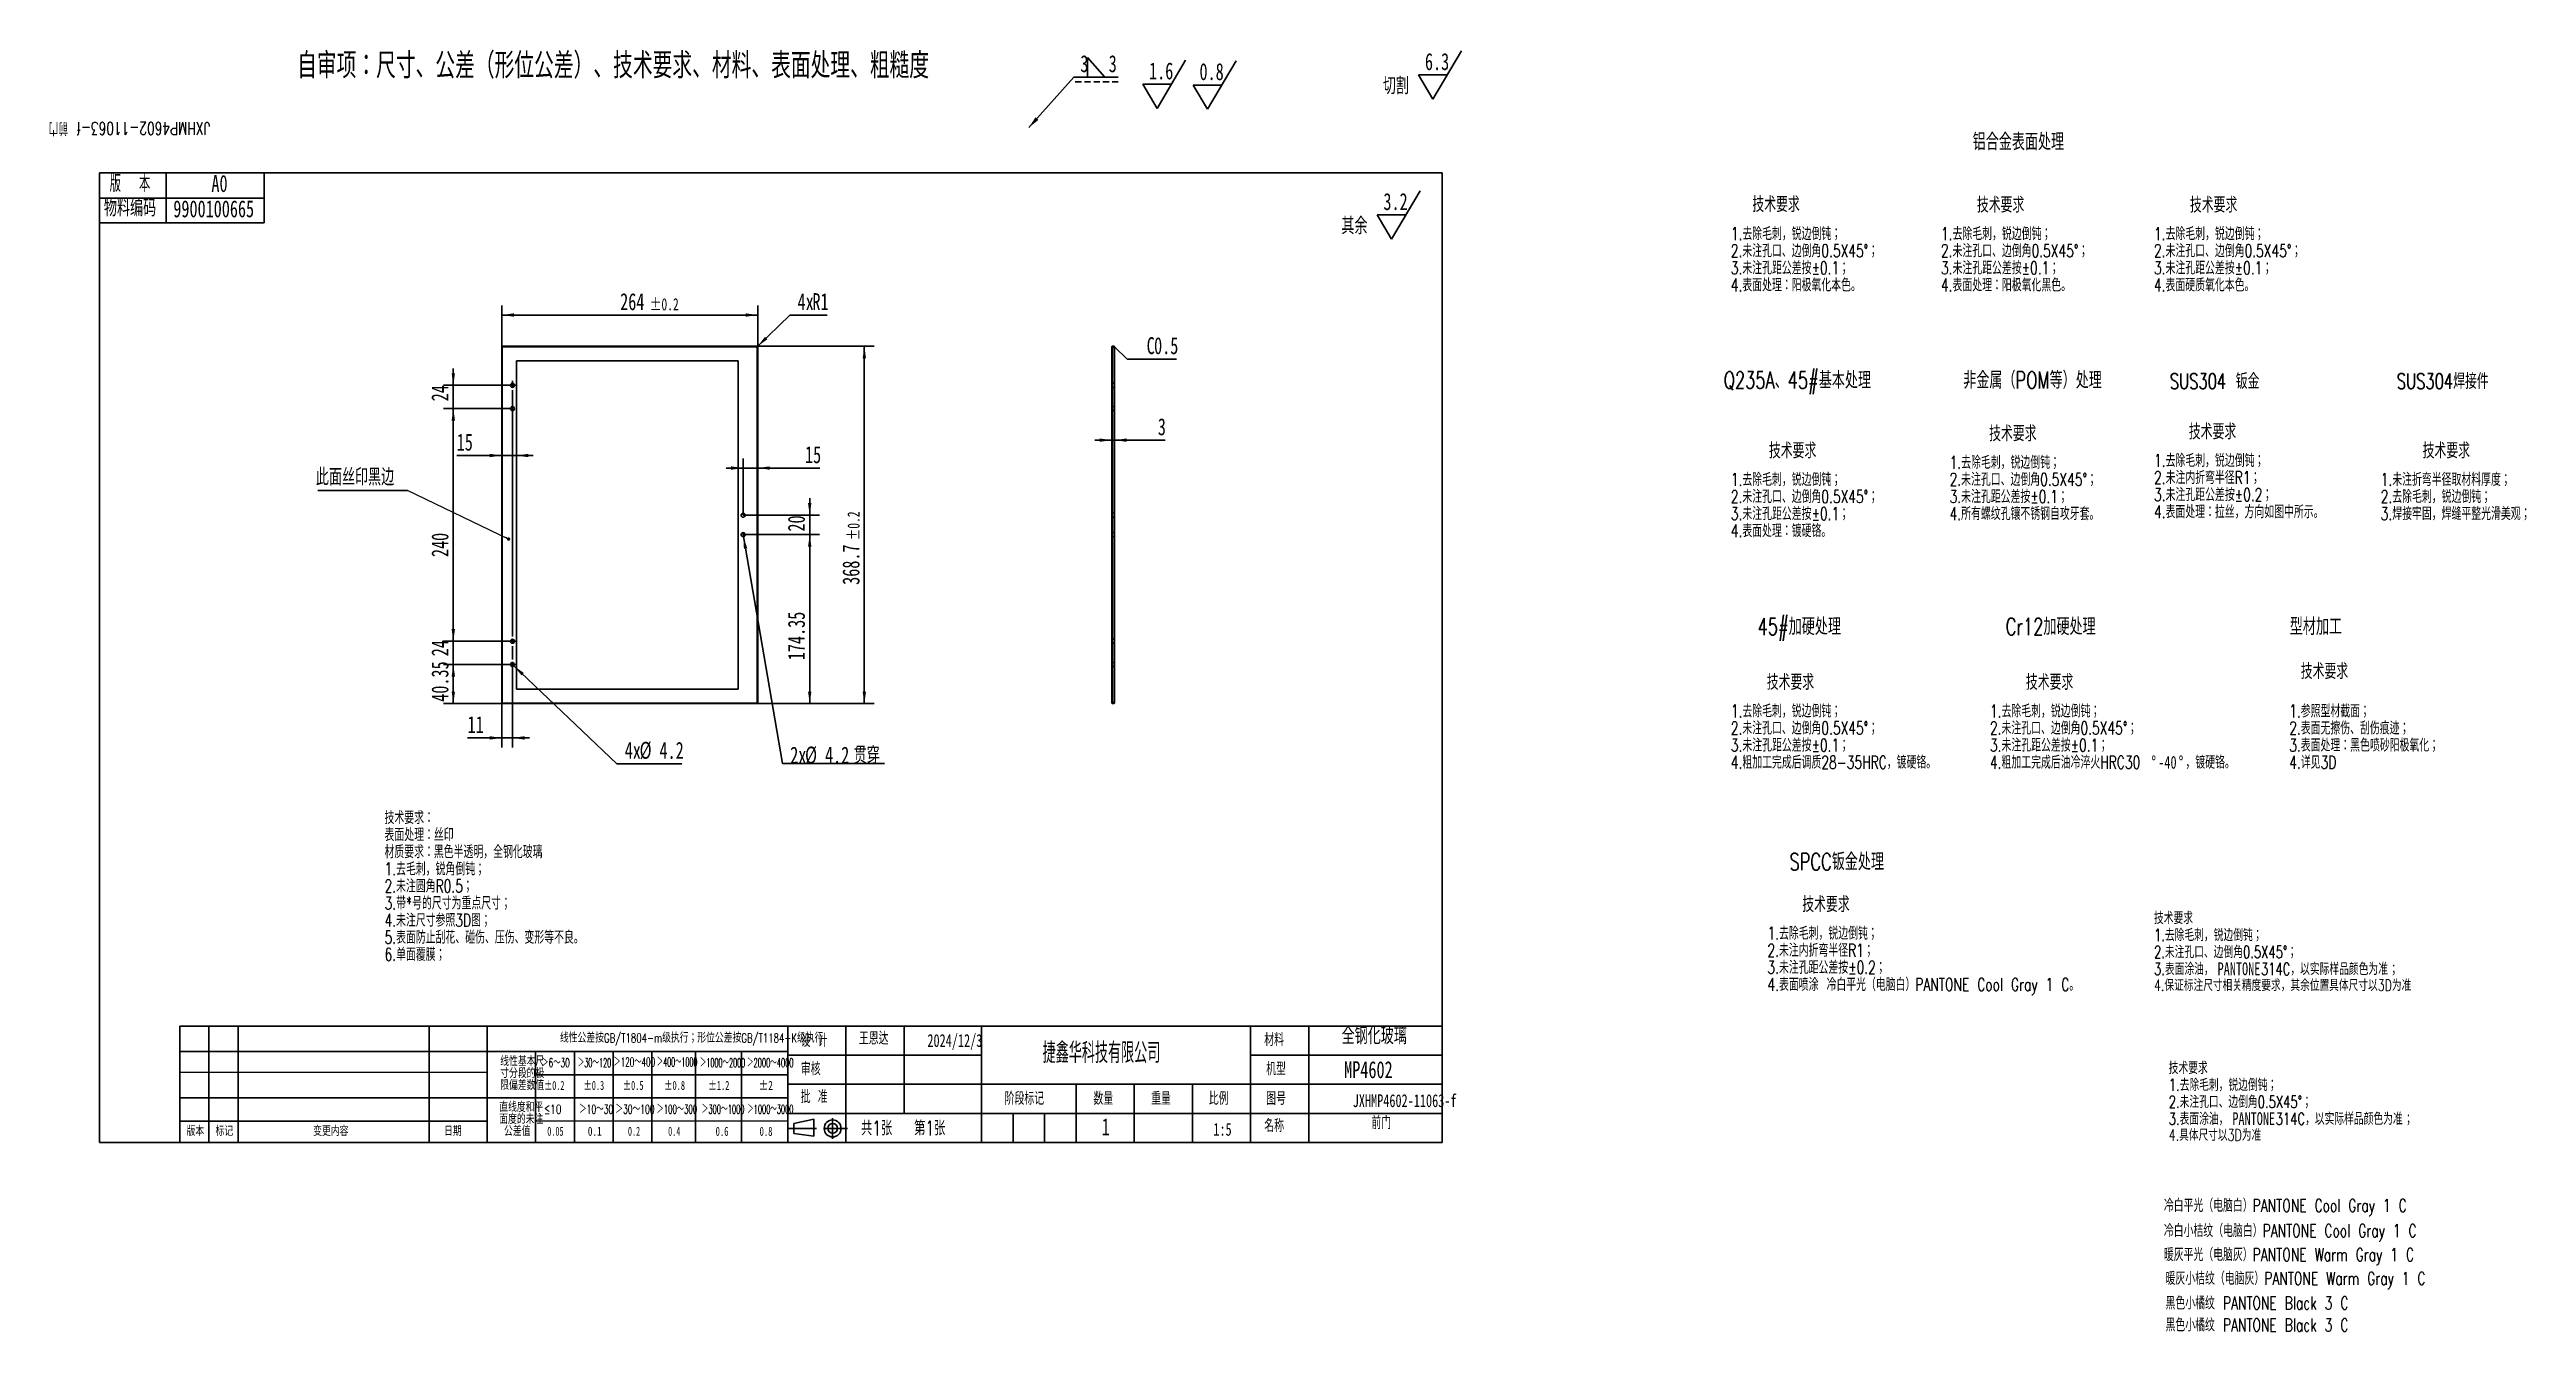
# Model space of a CAD drawing. Header units: millimetres. Extents: x 4 to 515, y -34 to 231.
import ezdxf

# ---------------------------------------------------------------- set-up
doc = ezdxf.new("R2010")
doc.units = ezdxf.units.MM
doc.linetypes.add('HIDDEN', pattern=[1.905, 1.27, -0.635])
doc.layers.add('FORMAT', color=7, linetype='Continuous', lineweight=35)
doc.layers.add('轮廓实线层', color=7, linetype='Continuous', lineweight=35)
doc.styles.add('SLDTEXTSTYLE0', font='TXT', dxfattribs={"width": 0.7, "bigfont": 'bigfont'})
doc.styles.add('SLDTEXTSTYLE1', font='TXT', dxfattribs={"width": 0.7})
doc.styles.add('SLDTEXTSTYLE10', font='TXT', dxfattribs={"width": 0.569954, "bigfont": 'bigfont'})
doc.styles.add('SLDTEXTSTYLE11', font='TXT', dxfattribs={"width": 0.542825, "bigfont": 'bigfont'})
doc.styles.add('SLDTEXTSTYLE12', font='TXT', dxfattribs={"width": 0.607411, "bigfont": 'bigfont'})
doc.styles.add('SLDTEXTSTYLE13', font='TXT', dxfattribs={"width": 0.494457, "bigfont": 'bigfont'})
doc.styles.add('SLDTEXTSTYLE14', font='TXT', dxfattribs={"width": 0.523419, "bigfont": 'bigfont'})
doc.styles.add('SLDTEXTSTYLE15', font='TXT', dxfattribs={"width": 0.677411})
doc.styles.add('SLDTEXTSTYLE16', font='TXT', dxfattribs={"width": 0.616681})
doc.styles.add('SLDTEXTSTYLE17', font='TXT', dxfattribs={"width": 0.592279})
doc.styles.add('SLDTEXTSTYLE18', font='TXT', dxfattribs={"width": 0.633851})
doc.styles.add('SLDTEXTSTYLE19', font='TXT', dxfattribs={"width": 0.751649})
doc.styles.add('SLDTEXTSTYLE2', font='TXT', dxfattribs={"width": 0.579353, "bigfont": 'bigfont'})
doc.styles.add('SLDTEXTSTYLE20', font='TXT', dxfattribs={"width": 0.672854})
doc.styles.add('SLDTEXTSTYLE21', font='TXT', dxfattribs={"width": 0.604873})
doc.styles.add('SLDTEXTSTYLE22', font='TXT', dxfattribs={"width": 0.692137})
doc.styles.add('SLDTEXTSTYLE23', font='TXT', dxfattribs={"width": 0.516181, "bigfont": 'bigfont'})
doc.styles.add('SLDTEXTSTYLE24', font='TXT', dxfattribs={"width": 0.786906})
doc.styles.add('SLDTEXTSTYLE25', font='TXT', dxfattribs={"width": 0.513075, "bigfont": 'bigfont'})
doc.styles.add('SLDTEXTSTYLE26', font='TXT', dxfattribs={"width": 0.6, "bigfont": 'bigfont'})
doc.styles.add('SLDTEXTSTYLE3', font='TXT', dxfattribs={"width": 0.633333, "bigfont": 'bigfont'})
doc.styles.add('SLDTEXTSTYLE4', font='TXT', dxfattribs={"width": 0.589499, "bigfont": 'bigfont'})
doc.styles.add('SLDTEXTSTYLE5', font='TXT', dxfattribs={"width": 0.526455, "bigfont": 'bigfont'})
doc.styles.add('SLDTEXTSTYLE6', font='TXT', dxfattribs={"width": 0.583287, "bigfont": 'bigfont'})
doc.styles.add('SLDTEXTSTYLE7', font='TXT', dxfattribs={"width": 0.632085})
doc.styles.add('SLDTEXTSTYLE8', font='TXT', dxfattribs={"width": 0.735068, "bigfont": 'bigfont'})
doc.styles.add('SLDTEXTSTYLE9', font='TXT', dxfattribs={"width": 0.615255, "bigfont": 'bigfont'})
doc.dimstyles.new('SLDDIMSTYLE0', dxfattribs={"dimtxt": 0.18, "dimasz": 2.5, "dimexe": 0, "dimexo": 0.0625, "dimgap": 0, "dimtad": 0, "dimtih": 1, "dimtoh": 1, "dimdec": 0, "dimrnd": 1e-09, "dimzin": 0, "dimdsep": 46, "dimtxsty": 'Standard', "dimsah": 1, "dimcen": 0.09, "dimadec": 0, "dimazin": 0, "dimtfac": 2.5, "dimtdec": 0, "dimtofl": 0, "dimtmove": 0, "dimatfit": 3, "dimfxl": 0, "dimfrac": 2, "dimtolj": 1, "dimtzin": 0, "dimarcsym": 0})
doc.dimstyles.new('SLDDIMSTYLE1', dxfattribs={"dimtxt": 3.5, "dimasz": 2.5, "dimexe": 0, "dimexo": 0.0625, "dimgap": 0.875, "dimtad": 2, "dimlfac": 5, "dimrnd": 1e-09, "dimzin": 12, "dimdsep": 46, "dimtxsty": 'SLDTEXTSTYLE1', "dimsah": 1, "dimcen": 0.09, "dimadec": 0, "dimazin": 3, "dimtfac": 1, "dimtmove": 0, "dimatfit": 0, "dimfxl": 0, "dimfrac": 2, "dimtolj": 1, "dimtzin": 12, "dimarcsym": 0})
doc.dimstyles.new('SLDDIMSTYLE2', dxfattribs={"dimtxt": 3.5, "dimasz": 2.5, "dimexe": 0, "dimexo": 0.0625, "dimgap": 0.875, "dimtad": 2, "dimlfac": 5, "dimrnd": 1e-09, "dimzin": 12, "dimdsep": 46, "dimtxsty": 'SLDTEXTSTYLE1', "dimsah": 1, "dimcen": 0.09, "dimadec": 0, "dimazin": 3, "dimtfac": 1, "dimtofl": 0, "dimtmove": 0, "dimatfit": 3, "dimfxl": 0, "dimfrac": 2, "dimtolj": 1, "dimtzin": 12, "dimarcsym": 0})
doc.dimstyles.new('SLDDIMSTYLE3', dxfattribs={"dimtxt": 3.5, "dimasz": 2.5, "dimexe": 0, "dimexo": 0.0625, "dimgap": 0.875, "dimtad": 2, "dimlfac": 5, "dimrnd": 1e-09, "dimzin": 12, "dimdsep": 46, "dimtxsty": 'SLDTEXTSTYLE1', "dimsah": 1, "dimcen": 0.09, "dimadec": 0, "dimazin": 3, "dimtol": 1, "dimtp": 0.2, "dimtm": 0.2, "dimtfac": 1, "dimtdec": 1, "dimtofl": 0, "dimtmove": 0, "dimatfit": 3, "dimfxl": 0, "dimfrac": 2, "dimtolj": 1, "dimarcsym": 0})
doc.dimstyles.new('SLDDIMSTYLE4', dxfattribs={"dimtxt": 3.5, "dimasz": 2.5, "dimexe": 0, "dimexo": 0.0625, "dimgap": 0.875, "dimtad": 0, "dimtih": 1, "dimtoh": 1, "dimlfac": 5, "dimrnd": 1e-09, "dimzin": 12, "dimdsep": 46, "dimtxsty": 'SLDTEXTSTYLE1', "dimsah": 1, "dimcen": 0, "dimadec": 0, "dimazin": 3, "dimtfac": 1, "dimtofl": 0, "dimtmove": 0, "dimatfit": 3, "dimfxl": 0, "dimfrac": 2, "dimtolj": 1, "dimtzin": 12, "dimarcsym": 0})
doc.dimstyles.new('SLDDIMSTYLE5', dxfattribs={"dimtxt": 3.5, "dimasz": 2.5, "dimexe": 0, "dimexo": 0.0625, "dimgap": 0.875, "dimtad": 0, "dimtih": 1, "dimtoh": 1, "dimlfac": 5, "dimrnd": 1e-09, "dimzin": 12, "dimdsep": 46, "dimtxsty": 'SLDTEXTSTYLE1', "dimblk1": 'NONE', "dimsah": 1, "dimcen": 0, "dimadec": 0, "dimazin": 3, "dimtfac": 1, "dimtmove": 0, "dimatfit": 3, "dimldrblk": 'NONE', "dimfxl": 0, "dimfrac": 2, "dimtolj": 1, "dimtzin": 12, "dimarcsym": 0})
doc.dimstyles.new('SLDDIMSTYLE6', dxfattribs={"dimtxt": 3.5, "dimasz": 2.5, "dimexe": 0, "dimexo": 0.0625, "dimgap": 0.875, "dimtad": 0, "dimtih": 1, "dimtoh": 1, "dimlfac": 5, "dimrnd": 1e-09, "dimzin": 12, "dimdsep": 46, "dimtxsty": 'SLDTEXTSTYLE1', "dimblk1": 'NONE', "dimsah": 1, "dimcen": 0, "dimadec": 0, "dimazin": 3, "dimtfac": 1, "dimtmove": 0, "dimatfit": 3, "dimldrblk": 'NONE', "dimfxl": 0, "dimfrac": 2, "dimtolj": 1, "dimtzin": 12, "dimarcsym": 0})
doc.dimstyles.new('SLDDIMSTYLE7', dxfattribs={"dimtxt": 0.18, "dimasz": 0.7, "dimexe": 0, "dimexo": 0.0625, "dimgap": 0, "dimtad": 0, "dimtih": 1, "dimtoh": 1, "dimdec": 0, "dimrnd": 1e-09, "dimzin": 0, "dimdsep": 46, "dimtxsty": 'Standard', "dimblk1": 'DOT', "dimblk2": 'DOT', "dimsah": 1, "dimcen": 0.09, "dimadec": 0, "dimazin": 0, "dimtfac": 0.7, "dimtdec": 0, "dimtofl": 0, "dimtmove": 0, "dimatfit": 3, "dimldrblk": 'DOT', "dimfxl": 0, "dimfrac": 2, "dimtolj": 1, "dimtzin": 0, "dimarcsym": 0})
doc.dimstyles.new('SLDDIMSTYLE8', dxfattribs={"dimtxt": 3.5, "dimasz": 2.5, "dimexe": 0, "dimexo": 0.0625, "dimgap": 0.875, "dimtad": 2, "dimdec": 0, "dimlfac": 5, "dimrnd": 1e-09, "dimzin": 12, "dimdsep": 46, "dimtxsty": 'SLDTEXTSTYLE1', "dimsah": 1, "dimcen": 0.09, "dimadec": 0, "dimazin": 3, "dimtfac": 1, "dimtmove": 0, "dimatfit": 0, "dimfxl": 0, "dimfrac": 2, "dimtolj": 1, "dimtzin": 12, "dimarcsym": 0})

msp = doc.modelspace()

# ---------------------------------------------------------------- texts
at = {"layer": 'FORMAT'}
for s, insert, char_height, attachment_point, style in [('自审项：尺寸、公差（形位公差）、技术要求、材料、表面处理、粗糙度', (120.1701, 230.2565), 5.291667, 2, 'SLDTEXTSTYLE0'), ('铝合金表面处理', (400.6715, 213.6273), 3.5, 1, 'SLDTEXTSTYLE0'), ('版  本', (16.3148, 205.0299), 3.5, 1, 'SLDTEXTSTYLE26'), ('A0', (38.96, 205.0299), 3.5, 2, 'SLDTEXTSTYLE1'), ('物料编码', (15.1178, 199.9773), 3.5, 1, 'SLDTEXTSTYLE0'), ('9900100665', (29.4342, 199.8031), 3.5, 1, 'SLDTEXTSTYLE1'), ('Q235A、45#基本处理', (349.3172, 164.4569), 3.5, 1, 'SLDTEXTSTYLE0'), ('非金属（POM等）处理', (398.7222, 164.4569), 3.5, 1, 'SLDTEXTSTYLE0'), ('SUS304 钣金', (441.341, 164.0645), 3.175, 1, 'SLDTEXTSTYLE0'), ('SUS304焊接件', (488.1716, 164.0645), 3.175, 1, 'SLDTEXTSTYLE0'), ('45#加硬处理', (356.3086, 113.6222), 3.5, 1, 'SLDTEXTSTYLE0'), ('Cr12加硬处理', (407.4827, 113.6222), 3.5, 1, 'SLDTEXTSTYLE0'), ('型材加工', (466.0943, 113.6222), 3.5, 1, 'SLDTEXTSTYLE0'), ('SPCC钣金处理', (362.8855, 65.1155), 3.5, 1, 'SLDTEXTSTYLE0'), ('线性公差按GB/T1804-m级执行；形位公差按GB/T1184-K级执行', (136.3831, 27.9234), 1.852083, 2, 'SLDTEXTSTYLE0'), ('设 计', (158.893, 27.7982), 2.64583, 1, 'SLDTEXTSTYLE3'), ('王恩达', (170.8748, 28.2611), 2.64583, 1, 'SLDTEXTSTYLE0'), ('2024/12/3', (190.6794, 27.7982), 2.64583, 2, 'SLDTEXTSTYLE1'), ('捷鑫华科技有限公司', (208.7875, 26.0649), 4.23333, 1, 'SLDTEXTSTYLE2'), ('材料', (254.5004, 27.981), 2.64583, 1, 'SLDTEXTSTYLE0'), ('全钢化玻璃', (270.4634, 29.1975), 3.5, 1, 'SLDTEXTSTYLE0'), ('＞6～30', (105.3457, 22.8184), 1.85208, 1, 'SLDTEXTSTYLE4'), ('＞30～120', (112.8687, 22.8184), 1.85208, 1, 'SLDTEXTSTYLE5'), ('＞120～400', (120.2405, 22.979), 1.85208, 1, 'SLDTEXTSTYLE6'), ('＞400～1000', (129.208, 22.979), 1.85208, 1, 'SLDTEXTSTYLE13'), ('＞1000～2000', (138.0609, 22.8184), 1.85208, 1, 'SLDTEXTSTYLE14'), ('＞2000～4000', (147.8019, 22.8184), 1.85208, 1, 'SLDTEXTSTYLE23'), ('审核', (158.8955, 21.9571), 2.64583, 1, 'SLDTEXTSTYLE0'), ('机型', (254.9054, 21.9571), 2.64583, 1, 'SLDTEXTSTYLE0'), ('MP4602', (271.0002, 22.2128), 3.5, 1, 'SLDTEXTSTYLE1'), ('±0.2', (105.9442, 18.1427), 1.85208, 1, 'SLDTEXTSTYLE7'), ('±0.3', (114.0606, 18.1427), 1.85208, 1, 'SLDTEXTSTYLE15'), ('±0.5', (122.1662, 18.1427), 1.85208, 1, 'SLDTEXTSTYLE16'), ('±0.8', (130.7171, 18.1427), 1.85208, 1, 'SLDTEXTSTYLE17'), ('±1.2', (139.7998, 18.1427), 1.85208, 1, 'SLDTEXTSTYLE22'), ('±2', (150.1754, 18.1427), 1.85208, 1, 'SLDTEXTSTYLE24'), ('批 准', (158.8955, 16.2214), 2.64583, 1, 'SLDTEXTSTYLE3'), ('阶段标记', (200.9404, 15.8516), 2.64583, 1, 'SLDTEXTSTYLE0'), ('数量', (219.2615, 15.8516), 2.64583, 1, 'SLDTEXTSTYLE0'), ('重量', (231.1732, 15.8516), 2.64583, 1, 'SLDTEXTSTYLE0'), ('比例', (243.0584, 15.8516), 2.64583, 1, 'SLDTEXTSTYLE0'), ('图号', (254.9054, 15.8516), 2.64583, 1, 'SLDTEXTSTYLE0'), ('≤10', (105.8994, 13.2336), 1.85208, 1, 'SLDTEXTSTYLE8'), ('＞10～30', (113.1568, 13.2336), 1.85208, 1, 'SLDTEXTSTYLE12'), ('＞30～100', (120.6328, 13.2336), 1.85208, 1, 'SLDTEXTSTYLE9'), ('＞100～300', (129.1344, 13.2336), 1.85208, 1, 'SLDTEXTSTYLE10'), ('＞300～1000', (138.4253, 13.2336), 1.85208, 1, 'SLDTEXTSTYLE11'), ('＞1000～3000', (147.8431, 13.2336), 1.85208, 1, 'SLDTEXTSTYLE25'), ('第1张', (182.2886, 9.8974), 3, 1, 'SLDTEXTSTYLE0'), ('1', (220.958, 10.4198), 3.5, 1, 'SLDTEXTSTYLE1'), ('名称', (254.5224, 10.2316), 2.64583, 1, 'SLDTEXTSTYLE0'), ('版本', (32.1709, 8.6674), 1.85208, 1, 'SLDTEXTSTYLE0'), ('标记', (38.1463, 8.6674), 1.85208, 1, 'SLDTEXTSTYLE0'), ('变更内容', (58.2951, 8.6674), 1.85208, 1, 'SLDTEXTSTYLE0'), ('日期', (85.2975, 8.6674), 1.85208, 1, 'SLDTEXTSTYLE0'), ('0.05', (106.5853, 8.6792), 1.85208, 1, 'SLDTEXTSTYLE18'), ('0.1', (114.9609, 8.6792), 1.85208, 1, 'SLDTEXTSTYLE19'), ('0.2', (123.2299, 8.6792), 1.85208, 1, 'SLDTEXTSTYLE21'), ('0.4', (131.5166, 8.6674), 1.85208, 1, 'SLDTEXTSTYLE20'), ('0.6', (141.3219, 8.6674), 1.85208, 1, 'SLDTEXTSTYLE1'), ('0.8', (150.3932, 8.6674), 1.85208, 1, 'SLDTEXTSTYLE1'), ('共1张', (171.337, 9.8974), 3, 1, 'SLDTEXTSTYLE0'), ('1:5', (245.8983, 9.4834), 2.64583, 2, 'SLDTEXTSTYLE1'), ('冷白平光（电脑白）PANTONE Cool Gray 1 C', (440.1054, -6.2331), 2.645833, 1, 'SLDTEXTSTYLE0'), ('冷白小桔纹（电脑白）PANTONE Cool Gray 1 C', (440.1054, -11.4365), 2.645833, 1, 'SLDTEXTSTYLE0'), ('暖灰平光（电脑灰）PANTONE Warm Gray 1 C', (440.1054, -16.367), 2.645833, 1, 'SLDTEXTSTYLE0'), ('暖灰小桔纹（电脑灰）PANTONE Warm Gray 1 C', (440.4503, -21.282), 2.645833, 1, 'SLDTEXTSTYLE0'), ('黑色小橘纹 PANTONE Black 3 C', (440.4503, -26.3599), 2.645833, 1, 'SLDTEXTSTYLE0'), ('黑色小橘纹 PANTONE Black 3 C', (440.4503, -30.886), 2.645833, 1, 'SLDTEXTSTYLE0')]:
    msp.add_mtext(s, dxfattribs=dict(at, insert=insert, char_height=char_height, attachment_point=attachment_point, style=style))
at = {"layer": 'FORMAT', "insert": (20.3278, 213.2965), "char_height": 2.645833, "attachment_point": 2, "rotation": 180, "style": 'SLDTEXTSTYLE0'}
msp.add_mtext('JXHMP4602-11063-f 前门', dxfattribs=at)

# ---------------------------------------------------------------- blocks, each defined once
blk = doc.blocks.new('SW_NOTE_0')
at = {"layer": 'FORMAT', "color": 0, "attachment_point": 1}
for s, insert, char_height, style in [('技术要求', (0, 3.22), 2.5, 'SLDTEXTSTYLE0'), ('2.未注孔口、边倒角0.5X45°；', (0, -3.78), 2.5, 'SLDTEXTSTYLE0'), ('1.去除毛刺，锐边倒钝；', (0, -0.28), 2.5, 'SLDTEXTSTYLE0'), ('3.表面涂油，', (0, -7.28), 2.5, 'SLDTEXTSTYLE0'), ('PANTONE', (13.12, -7.17), 2.646, 'SLDTEXTSTYLE1'), ('314C，以实际样品颜色为准', (22.06, -7.28), 2.5, 'SLDTEXTSTYLE0'), ('；', (48.46, -7.44), 2.38, 'SLDTEXTSTYLE0'), ('4.保证标注尺寸相关精度要求，其余位置具体尺寸以3D为准', (0, -10.69), 2.3813, 'SLDTEXTSTYLE0')]:
    blk.add_mtext(s, dxfattribs=dict(at, insert=insert, char_height=char_height, style=style))
blk = doc.blocks.new('SW_NOTE_0_1')
at = {"layer": 'FORMAT', "color": 0, "attachment_point": 1}
for s, insert, char_height, style in [('技术要求', (0, 3.22), 2.5, 'SLDTEXTSTYLE0'), ('2.未注孔口、边倒角0.5X45°；', (0, -3.78), 2.5, 'SLDTEXTSTYLE0'), ('1.去除毛刺，锐边倒钝；', (0, -0.28), 2.5, 'SLDTEXTSTYLE0'), ('3.表面涂油，', (0, -7.28), 2.5, 'SLDTEXTSTYLE0'), ('PANTONE', (13.12, -7.17), 2.646, 'SLDTEXTSTYLE1'), ('314C，以实际样品颜色为准', (22.06, -7.28), 2.5, 'SLDTEXTSTYLE0'), ('；', (48.46, -7.44), 2.38, 'SLDTEXTSTYLE0'), ('4.具体尺寸以3D为准', (0, -10.69), 2.3813, 'SLDTEXTSTYLE0')]:
    blk.add_mtext(s, dxfattribs=dict(at, insert=insert, char_height=char_height, style=style))
blk = doc.blocks.new('SW_NOTE_0_2')
at = {"layer": 'FORMAT', "color": 0, "attachment_point": 1, "style": 'SLDTEXTSTYLE0'}
for s, insert, char_height in [('技术要求', (5.95, 4.09), 3.175), ('1.去除毛刺，锐边倒钝；', (-1.23, -2.12), 2.6458), ('2.未注内折弯半径R1；', (-1.23, -5.64), 2.6458), ('3.未注孔距公差按±0.2；', (-1.23, -9.17), 2.6458), ('4.表面处理：拉丝，方向如图中所示。', (-1.23, -12.7), 2.6458)]:
    blk.add_mtext(s, dxfattribs=dict(at, insert=insert, char_height=char_height))
blk = doc.blocks.new('SW_NOTE_0_3')
at = {"layer": 'FORMAT', "color": 0, "attachment_point": 1, "style": 'SLDTEXTSTYLE0'}
for s, insert, char_height in [('技术要求', (0, 4.09), 3.175), ('1.去除毛刺，锐边倒钝；', (-7.41, -2.12), 2.6458), ('2.未注孔口、边倒角0.5X45°；', (-7.41, -5.64), 2.6458), ('3.未注孔距公差按±0.1；', (-7.41, -9.17), 2.6458), ('4.表面处理：阳极氧化黑色。', (-7.41, -12.7), 2.6458)]:
    blk.add_mtext(s, dxfattribs=dict(at, insert=insert, char_height=char_height))
blk = doc.blocks.new('SW_NOTE_0_4')
at = {"layer": 'FORMAT', "color": 0, "attachment_point": 1, "style": 'SLDTEXTSTYLE0'}
for s, insert, char_height in [('技术要求', (0, 4.09), 3.175), ('1.去除毛刺，锐边倒钝；', (-4.45, -2.22), 2.6458), ('2.未注孔口、边倒角0.5X45°；', (-4.45, -5.74), 2.6458), ('3.未注孔距公差按±0.1；', (-4.45, -9.27), 2.6458), ('4.表面处理：阳极氧化本色。', (-4.45, -12.8), 2.6458)]:
    blk.add_mtext(s, dxfattribs=dict(at, insert=insert, char_height=char_height))
blk = doc.blocks.new('SW_NOTE_0_5')
at = {"layer": 'FORMAT', "color": 0, "attachment_point": 1, "style": 'SLDTEXTSTYLE0'}
for s, insert, char_height in [('技术要求', (2.38, 4.09), 3.175), ('1.参照型材截面；', (0, -4.35), 2.646), ('2.表面无擦伤、刮伤痕迹；', (0, -7.88), 2.6458), ('3.表面处理：黑色喷砂阳极氧化；', (0, -11.41), 2.6458), ('4.详见3D', (0, -14.93), 2.646)]:
    blk.add_mtext(s, dxfattribs=dict(at, insert=insert, char_height=char_height))
blk = doc.blocks.new('SW_NOTE_0_6')
at = {"layer": 'FORMAT', "color": 0, "attachment_point": 1, "style": 'SLDTEXTSTYLE0'}
for s, insert, char_height in [('技术要求', (1.19, 4.09), 3.175), ('1.去除毛刺，锐边倒钝；', (-6.67, -2.12), 2.6458), ('2.未注孔口、边倒角0.5X45°；', (-6.67, -5.64), 2.6458), ('3.未注孔距公差按±0.1；', (-6.67, -9.17), 2.6458), ('4.表面处理：镀硬铬。', (-6.67, -12.7), 2.6458)]:
    blk.add_mtext(s, dxfattribs=dict(at, insert=insert, char_height=char_height))
blk = doc.blocks.new('SW_NOTE_0_7')
at = {"layer": 'FORMAT', "color": 0, "attachment_point": 1, "style": 'SLDTEXTSTYLE0'}
for s, insert, char_height in [('技术要求', (5.95, 4.09), 3.175), ('1.去除毛刺，锐边倒钝；', (-1.23, -2.12), 2.6458), ('2.未注内折弯半径R1；', (-1.23, -5.64), 2.6458), ('3.未注孔距公差按±0.2；', (-1.23, -9.17), 2.6458), ('4.表面喷涂 冷白平光（电脑白）PANTONE Cool Gray 1 C。', (-1.23, -12.7), 2.6458)]:
    blk.add_mtext(s, dxfattribs=dict(at, insert=insert, char_height=char_height))
blk = doc.blocks.new('SW_NOTE_0_8')
at = {"layer": 'FORMAT', "color": 0, "attachment_point": 1, "style": 'SLDTEXTSTYLE0'}
for s, insert, char_height in [('技术要求', (0, 4.09), 3.175), ('1.去除毛刺，锐边倒钝；', (-8.15, -2.12), 2.6458), ('2.未注孔口、边倒角0.5X45°；', (-8.15, -5.64), 2.6458), ('3.未注孔距公差按±0.1；', (-8.15, -9.17), 2.6458), ('4.所有螺纹孔镶不锈钢自攻牙套。', (-8.15, -12.7), 2.6458)]:
    blk.add_mtext(s, dxfattribs=dict(at, insert=insert, char_height=char_height))
blk = doc.blocks.new('SW_NOTE_0_9')
at = {"layer": 'FORMAT', "color": 0, "attachment_point": 1, "style": 'SLDTEXTSTYLE0'}
for s, insert, char_height in [('技术要求', (0, 4.09), 3.175), ('1.去除毛刺，锐边倒钝；', (-7.41, -2.12), 2.6458), ('2.未注孔口、边倒角0.5X45°；', (-7.41, -5.64), 2.6458), ('3.未注孔距公差按±0.1；', (-7.41, -9.17), 2.6458), ('4.表面硬质氧化本色。', (-7.41, -12.7), 2.6458)]:
    blk.add_mtext(s, dxfattribs=dict(at, insert=insert, char_height=char_height))
blk = doc.blocks.new('SW_NOTE_0_10')
at = {"layer": 'FORMAT', "color": 0, "attachment_point": 1, "style": 'SLDTEXTSTYLE0'}
for s, insert, char_height in [('技术要求', (0, 4.09), 3.175), ('1.未注折弯半径取材料厚度；', (-8.64, -2.12), 2.6458), ('2.去除毛刺，锐边倒钝；', (-8.64, -5.64), 2.6458), ('3.焊接牢固，焊缝平整光滑美观；', (-8.64, -9.17), 2.6458)]:
    blk.add_mtext(s, dxfattribs=dict(at, insert=insert, char_height=char_height))
blk = doc.blocks.new('SW_NOTE_0_11')
at = {"layer": 'FORMAT', "color": 0, "attachment_point": 1}
for s, insert, char_height, style in [('技术要求', (0, 4.09), 3.175, 'SLDTEXTSTYLE0'), ('1.去除毛刺，锐边倒钝；', (-7.41, -2.12), 2.6458, 'SLDTEXTSTYLE0'), ('2.未注孔口、边倒角0.5X45°；', (-7.41, -5.64), 2.6458, 'SLDTEXTSTYLE0'), ('3.未注孔距公差按±0.1；', (-7.41, -9.17), 2.6458, 'SLDTEXTSTYLE0'), ('4.粗加工完成后油冷淬火HRC30', (-7.41, -12.7), 2.6458, 'SLDTEXTSTYLE0'), ('%%d', (25.92, -12.7), 2.646, 'SLDTEXTSTYLE1'), ('-40', (27.32, -12.7), 2.646, 'SLDTEXTSTYLE1'), ('%%d', (31.53, -12.7), 2.646, 'SLDTEXTSTYLE1'), ('，镀硬铬。', (32.92, -12.7), 2.646, 'SLDTEXTSTYLE0')]:
    blk.add_mtext(s, dxfattribs=dict(at, insert=insert, char_height=char_height, style=style))
blk = doc.blocks.new('SW_NOTE_0_12')
at = {"layer": 'FORMAT', "color": 0, "attachment_point": 1, "style": 'SLDTEXTSTYLE0'}
for s, insert, char_height in [('技术要求', (0, 4.09), 3.175), ('1.去除毛刺，锐边倒钝；', (-7.41, -2.12), 2.6458), ('2.未注孔口、边倒角0.5X45°；', (-7.41, -5.64), 2.6458), ('3.未注孔距公差按±0.1；', (-7.41, -9.17), 2.6458), ('4.粗加工完成后调质28-35HRC，镀硬铬。', (-7.41, -12.7), 2.6458)]:
    blk.add_mtext(s, dxfattribs=dict(at, insert=insert, char_height=char_height))
blk = doc.blocks.new('SW_NOTE_0_13')
at = {"layer": 'FORMAT', "color": 0, "attachment_point": 1, "style": 'SLDTEXTSTYLE0'}
for s, insert, char_height in [('表面处理：丝印', (0, -0.12), 2.646), ('技术要求：', (0, 3.41), 2.646), ('材质要求：黑色半透明，全钢化玻璃', (0, -3.64), 2.6458), ('1.去毛刺，锐角倒钝；', (0, -7.17), 2.6458), ('2.未注圆角R0.5；', (0, -10.7), 2.6458), ('3.带*号的尺寸为重点尺寸；', (0, -14.23), 2.6458), ('4.未注尺寸参照3D图；', (0, -17.76), 2.6458), ('5.表面防止刮花、碰伤、压伤、变形等不良。', (0, -21.28), 2.6458), ('6.单面覆膜；', (0, -24.81), 2.646)]:
    blk.add_mtext(s, dxfattribs=dict(at, insert=insert, char_height=char_height))
blk = doc.blocks.new('SW_NOTE_0_14')
at = {"layer": 'FORMAT', "color": 0, "char_height": 1.852, "attachment_point": 2, "style": 'SLDTEXTSTYLE0'}
for s, insert in [('线性基本尺', (6.37, 2.39)), ('寸分段的极', (6.37, -0.08)), ('限偏差数值', (6.37, -2.55))]:
    blk.add_mtext(s, dxfattribs=dict(at, insert=insert))
blk = doc.blocks.new('SW_NOTE_0_15')
at = {"layer": 'FORMAT', "color": 0, "char_height": 1.852, "attachment_point": 2, "style": 'SLDTEXTSTYLE0'}
for s, insert in [('面度的未注', (6.37, -0.08)), ('直线度和平', (6.37, 2.39)), ('公差值', (5.55, -2.55))]:
    blk.add_mtext(s, dxfattribs=dict(at, insert=insert))
blk = doc.blocks.new('SW_NOTE_0_16')
at = {"layer": 'FORMAT', "color": 0, "attachment_point": 2}
for s, insert, char_height, style in [('JXHMP4602-11063-f', (16.66, 3.41), 2.6458, 'SLDTEXTSTYLE1'), ('前门', (11.84, -1.12), 2.646, 'SLDTEXTSTYLE0')]:
    blk.add_mtext(s, dxfattribs=dict(at, insert=insert, char_height=char_height, style=style))
blk = doc.blocks.new('SW_SFSYMBOL_0')
at = {"layer": 'FORMAT', "color": 0}
for p, q in [((1.65, -5), (7.55, 5)), ((1.65, -5), (-1.3, 0)), ((4.6, 0), (-1.3, 0))]:
    blk.add_line(p, q, dxfattribs=at)
at = {"layer": 'FORMAT', "color": 0, "char_height": 3.5, "attachment_point": 1}
for s, insert, style in [('3.2', (0, 4.51), 'SLDTEXTSTYLE1'), ('其余', (-8.67, -0.49), 'SLDTEXTSTYLE0')]:
    blk.add_mtext(s, dxfattribs=dict(at, insert=insert, style=style))
blk = doc.blocks.new('SW_SFSYMBOL_1')
at = {"layer": 'FORMAT', "color": 0}
for p, q in [((1.65, -5), (7.55, 5)), ((1.65, -5), (-1.3, 0)), ((4.6, 0), (-1.3, 0))]:
    blk.add_line(p, q, dxfattribs=at)
at = {"layer": 'FORMAT', "color": 0, "char_height": 3.5, "attachment_point": 1}
for s, insert, style in [('6.3', (0, 4.51), 'SLDTEXTSTYLE1'), ('切割', (-8.68, -0.49), 'SLDTEXTSTYLE0')]:
    blk.add_mtext(s, dxfattribs=dict(at, insert=insert, style=style))
blk = doc.blocks.new('SW_SFSYMBOL_2')
at = {"layer": 'FORMAT', "color": 0}
for p, q in [((1.65, -5), (7.55, 5)), ((1.65, -5), (-1.3, 0)), ((4.6, 0), (-1.3, 0))]:
    blk.add_line(p, q, dxfattribs=at)
at = {"layer": 'FORMAT', "color": 0, "insert": (0, 4.51), "char_height": 3.5, "attachment_point": 1, "style": 'SLDTEXTSTYLE1'}
blk.add_mtext('0.8', dxfattribs=at)
blk = doc.blocks.new('SW_SFSYMBOL_3')
at = {"layer": 'FORMAT', "color": 0}
for p, q in [((1.65, -5), (7.55, 5)), ((1.65, -5), (-1.3, 0)), ((4.6, 0), (-1.3, 0))]:
    blk.add_line(p, q, dxfattribs=at)
at = {"layer": 'FORMAT', "color": 0, "insert": (0, 4.51), "char_height": 3.5, "attachment_point": 1, "style": 'SLDTEXTSTYLE1'}
blk.add_mtext('1.6', dxfattribs=at)
blk = doc.blocks.new('SW_SYMBOL_WELD_FILL')
at = {"layer": 'FORMAT', "color": 0}
for p, q in [((100, 0), (100, 900)), ((100, 900), (900, 0)), ((100, 0), (900, 0))]:
    blk.add_line(p, q, dxfattribs=at)
blk = doc.blocks.new('SW_WELDSYMBOL_0')
at = {"layer": 'FORMAT', "color": 0}
blk.add_line((9.15, 0), (0, 0), dxfattribs=at)
at = {"layer": 'FORMAT', "color": 0, "linetype": 'HIDDEN'}
blk.add_line((9.15, -1), (0, -1), dxfattribs=at)
at = {"layer": 'FORMAT', "color": 0, "xscale": 0.004511737089201878, "yscale": 0.004511737089201878, "zscale": 0.004511737089201878}
blk.add_blockref('SW_SYMBOL_WELD_FILL', (2.31, 0), dxfattribs=at)
at = {"layer": 'FORMAT', "color": 0, "char_height": 3.5, "attachment_point": 1, "style": 'SLDTEXTSTYLE1'}
for insert in [(1.31, 4.51), (7.17, 4.51)]:
    blk.add_mtext('3', dxfattribs=dict(at, insert=insert))
blk = doc.blocks.new('_D')
at = {"layer": 'FORMAT'}
for p, q in [((160.73, 134.84), (160.73, 138.34)), ((147, 134.84), (162.73, 134.84)), ((160.73, 130.84), (160.73, 134.84)), ((147, 130.84), (162.73, 130.84)), ((160.73, 130.84), (160.73, 127.34))]:
    blk.add_line(p, q, dxfattribs=at)
for points in [[(160.73, 134.84), (161.08, 137.34), (160.38, 137.34)], [(160.73, 130.84), (160.38, 128.34), (161.08, 128.34)]]:
    blk.add_solid(points, dxfattribs=at)
at = {"layer": 'FORMAT', "insert": (156.22, 131.47), "char_height": 3.5, "attachment_point": 1, "rotation": 90, "style": 'SLDTEXTSTYLE1'}
blk.add_mtext('20', dxfattribs=at)
blk = doc.blocks.new('_D_1')
at = {"layer": 'FORMAT'}
for p, q in [((97.2, 147.16), (87.9, 147.16)), ((97.2, 147.16), (100.2, 147.16)), ((100.2, 147.16), (103.7, 147.16))]:
    blk.add_line(p, q, dxfattribs=at)
for points in [[(97.2, 147.16), (94.7, 147.51), (94.7, 146.81)], [(100.2, 147.16), (102.7, 146.81), (102.7, 147.51)]]:
    blk.add_solid(points, dxfattribs=at)
at = {"layer": 'FORMAT', "insert": (87.9, 151.67), "char_height": 3.5, "attachment_point": 1, "style": 'SLDTEXTSTYLE1'}
blk.add_mtext('15', dxfattribs=at)
blk = doc.blocks.new('_D_2')
at = {"layer": 'FORMAT'}
for p, q in [((147, 144.57), (143.5, 144.57)), ((147, 134.84), (147, 146.57)), ((147, 144.57), (150, 144.57)), ((150, 144.57), (162.83, 144.57))]:
    blk.add_line(p, q, dxfattribs=at)
for points in [[(147, 144.57), (144.5, 144.92), (144.5, 144.22)], [(150, 144.57), (152.5, 144.22), (152.5, 144.92)]]:
    blk.add_solid(points, dxfattribs=at)
at = {"layer": 'FORMAT', "insert": (159.76, 149.09), "char_height": 3.5, "attachment_point": 1, "style": 'SLDTEXTSTYLE1'}
blk.add_mtext('15', dxfattribs=at)
blk = doc.blocks.new('_D_3')
at = {"layer": 'FORMAT'}
for p, q in [((147, 130.84), (162.73, 130.84)), ((160.73, 130.84), (160.73, 95.97)), ((149.8, 95.97), (162.73, 95.97))]:
    blk.add_line(p, q, dxfattribs=at)
for points in [[(160.73, 130.84), (160.38, 128.34), (161.08, 128.34)], [(160.73, 95.97), (161.08, 98.47), (160.38, 98.47)]]:
    blk.add_solid(points, dxfattribs=at)
at = {"layer": 'FORMAT', "insert": (156.22, 104.94), "char_height": 3.5, "attachment_point": 1, "rotation": 90, "style": 'SLDTEXTSTYLE1'}
blk.add_mtext('174.35', dxfattribs=at)
blk = doc.blocks.new('_D_4')
at = {"layer": 'FORMAT'}
for p, q in [((149.8, 169.71), (174, 169.71)), ((172, 95.97), (172, 169.71)), ((149.8, 95.97), (174, 95.97))]:
    blk.add_line(p, q, dxfattribs=at)
for points in [[(172, 169.71), (171.65, 167.21), (172.35, 167.21)], [(172, 95.97), (172.35, 98.47), (171.65, 98.47)]]:
    blk.add_solid(points, dxfattribs=at)
at = {"layer": 'FORMAT', "attachment_point": 1, "rotation": 90, "style": 'SLDTEXTSTYLE1'}
for s, insert, char_height in [('±0.2', (168.53, 129.67), 2.5), ('368.7', (167.49, 120.48), 3.5)]:
    blk.add_mtext(s, dxfattribs=dict(at, insert=insert, char_height=char_height))
blk = doc.blocks.new('_D_5')
at = {"layer": 'FORMAT'}
for p, q in [((149.95, 169.65), (156.64, 176.14)), ((156.64, 176.14), (164.36, 176.14)), ((149.8, 169.51), (149.95, 169.65))]:
    blk.add_line(p, q, dxfattribs=at)
blk.add_solid([(149.95, 169.65), (151.99, 171.14), (151.5, 171.64)], dxfattribs=at)
at = {"layer": 'FORMAT', "char_height": 3.5, "attachment_point": 1, "style": 'SLDTEXTSTYLE1'}
for s, insert in [('4x', (158.23, 180.65)), ('R1', (161.29, 180.65))]:
    blk.add_mtext(s, dxfattribs=dict(at, insert=insert))
blk = doc.blocks.new('_D_6')
at = {"layer": 'FORMAT'}
for p, q in [((97.2, 169.51), (97.2, 178.14)), ((97.2, 176.14), (150, 176.14)), ((150, 169.51), (150, 178.14))]:
    blk.add_line(p, q, dxfattribs=at)
for points in [[(97.2, 176.14), (99.7, 175.79), (99.7, 176.49)], [(150, 176.14), (147.5, 176.49), (147.5, 175.79)]]:
    blk.add_solid(points, dxfattribs=at)
at = {"layer": 'FORMAT', "attachment_point": 1, "style": 'SLDTEXTSTYLE1'}
for s, insert, char_height in [('264', (121.63, 180.65), 3.5), ('±0.2', (127.76, 179.61), 2.5)]:
    blk.add_mtext(s, dxfattribs=dict(at, insert=insert, char_height=char_height))
blk = doc.blocks.new('_D_7')
at = {"layer": 'FORMAT'}
for p, q in [((87.2, 161.64), (87.2, 165.14)), ((99.4, 161.64), (85.2, 161.64)), ((87.2, 156.84), (87.2, 161.64)), ((99.4, 156.84), (85.2, 156.84)), ((87.2, 156.84), (87.2, 153.34))]:
    blk.add_line(p, q, dxfattribs=at)
for points in [[(87.2, 161.64), (87.55, 164.14), (86.85, 164.14)], [(87.2, 156.84), (86.85, 154.34), (87.55, 154.34)]]:
    blk.add_solid(points, dxfattribs=at)
at = {"layer": 'FORMAT', "insert": (82.69, 158.34), "char_height": 3.5, "attachment_point": 1, "rotation": 90, "style": 'SLDTEXTSTYLE1'}
blk.add_mtext('24', dxfattribs=at)
blk = doc.blocks.new('_D_8')
at = {"layer": 'FORMAT'}
for p, q in [((99.4, 156.84), (85.2, 156.84)), ((87.2, 156.84), (87.2, 108.84)), ((99.4, 108.84), (85.2, 108.84))]:
    blk.add_line(p, q, dxfattribs=at)
for points in [[(87.2, 156.84), (86.85, 154.34), (87.55, 154.34)], [(87.2, 108.84), (87.55, 111.34), (86.85, 111.34)]]:
    blk.add_solid(points, dxfattribs=at)
at = {"layer": 'FORMAT', "insert": (82.69, 126.21), "char_height": 3.5, "attachment_point": 1, "rotation": 90, "style": 'SLDTEXTSTYLE1'}
blk.add_mtext('240', dxfattribs=at)
blk = doc.blocks.new('_D_9')
at = {"layer": 'FORMAT'}
for p, q in [((99.4, 108.84), (85.2, 108.84)), ((87.2, 108.84), (87.2, 112.34)), ((87.2, 108.84), (87.2, 104.04)), ((99.4, 104.04), (85.2, 104.04)), ((87.2, 104.04), (87.2, 100.54))]:
    blk.add_line(p, q, dxfattribs=at)
for points in [[(87.2, 108.84), (87.55, 111.34), (86.85, 111.34)], [(87.2, 104.04), (86.85, 101.54), (87.55, 101.54)]]:
    blk.add_solid(points, dxfattribs=at)
at = {"layer": 'FORMAT', "insert": (82.69, 105.74), "char_height": 3.5, "attachment_point": 1, "rotation": 90, "style": 'SLDTEXTSTYLE1'}
blk.add_mtext('24', dxfattribs=at)
blk = doc.blocks.new('_D_10')
at = {"layer": 'FORMAT'}
for p, q in [((99.4, 104.04), (99.4, 86.9)), ((97.2, 96.17), (97.2, 86.9)), ((97.2, 88.9), (90.15, 88.9)), ((99.4, 88.9), (97.2, 88.9)), ((99.4, 88.9), (102.9, 88.9))]:
    blk.add_line(p, q, dxfattribs=at)
for points in [[(97.2, 88.9), (94.7, 89.25), (94.7, 88.55)], [(99.4, 88.9), (101.9, 88.55), (101.9, 89.25)]]:
    blk.add_solid(points, dxfattribs=at)
at = {"layer": 'FORMAT', "insert": (90.15, 93.41), "char_height": 3.5, "attachment_point": 1, "style": 'SLDTEXTSTYLE1'}
blk.add_mtext('11', dxfattribs=at)
blk = doc.blocks.new('_D_11')
at = {"layer": 'FORMAT'}
for p, q in [((99.1, 104.33), (99.71, 103.75)), ((99.71, 103.75), (120.97, 83.58)), ((120.97, 83.58), (134.35, 83.58))]:
    blk.add_line(p, q, dxfattribs=at)
blk.add_solid([(99.71, 103.75), (101.28, 101.78), (101.76, 102.29)], dxfattribs=at)
at = {"layer": 'FORMAT', "char_height": 3.5, "attachment_point": 1, "style": 'SLDTEXTSTYLE1'}
for s, insert in [('4x', (122.56, 88.09)), ('%%c', (125.63, 88.1)), ('4.2', (129.74, 88.09))]:
    blk.add_mtext(s, dxfattribs=dict(at, insert=insert))
blk = doc.blocks.new('_None')
blk = doc.blocks.new('_D_12')
at = {"layer": 'FORMAT'}
for p, q in [((99.4, 104.04), (85.2, 104.04)), ((87.2, 104.04), (87.2, 95.97)), ((97.4, 95.97), (85.2, 95.97))]:
    blk.add_line(p, q, dxfattribs=at)
for points in [[(87.2, 104.04), (86.85, 101.54), (87.55, 101.54)], [(87.2, 95.97), (87.55, 98.47), (86.85, 98.47)]]:
    blk.add_solid(points, dxfattribs=at)
at = {"layer": 'FORMAT', "insert": (82.69, 96.36), "char_height": 3.5, "attachment_point": 1, "rotation": 90, "style": 'SLDTEXTSTYLE1'}
blk.add_mtext('40.35', dxfattribs=at)
blk = doc.blocks.new('_D_13')
at = {"layer": 'FORMAT'}
for p, q in [((146.93, 131.26), (147.07, 130.43)), ((147.07, 130.43), (155.12, 83.63)), ((155.12, 83.63), (176.14, 83.63))]:
    blk.add_line(p, q, dxfattribs=at)
blk.add_solid([(147.07, 130.43), (147.15, 127.91), (147.84, 128.02)], dxfattribs=at)
at = {"layer": 'FORMAT', "char_height": 3.5, "attachment_point": 1}
for s, insert, style in [('2x', (156.71, 87.1), 'SLDTEXTSTYLE1'), ('%%c', (159.77, 87.12), 'SLDTEXTSTYLE1'), ('4.2', (163.89, 87.1), 'SLDTEXTSTYLE1'), ('贯穿', (169.8, 87.1), 'SLDTEXTSTYLE0')]:
    blk.add_mtext(s, dxfattribs=dict(at, insert=insert, style=style))
blk = doc.blocks.new('SW_NOTE_0_17')
at = {"layer": 'FORMAT', "color": 0}
blk.add_line((-18.48, 0), (0, 0), dxfattribs=at)
at = {"layer": 'FORMAT', "color": 0, "insert": (-18.91, 4.53), "char_height": 3.5, "attachment_point": 1, "style": 'SLDTEXTSTYLE0'}
blk.add_mtext('此面丝印黑边', dxfattribs=at)
blk = doc.blocks.new('_Dot')
at = {"color": 0, "linetype": 'ByBlock', "lineweight": -2}
blk.add_line((-0.5, 0), (-1, 0), dxfattribs=at)
at = {"color": 0, "linetype": 'ByBlock', "const_width": 0.5}
blk.add_lwpolyline([(-0.25, 0, 1), (0.25, 0, 1)], format="xyb", close=True, dxfattribs=at)
blk = doc.blocks.new('SW_CENTERMARKSYMBOL_0')
at = {"layer": 'FORMAT', "color": 0}
for p, q in [((-0.5, 0), (-0.92, 0)), ((0, 0), (-0.5, 0)), ((0, 0.5), (0, 0.92)), ((0, 0), (0, 0.5)), ((0, 0), (0, -0.5)), ((0, 0), (0.5, 0)), ((0.5, 0), (0.92, 0)), ((0, -51.8), (0, -1)), ((-0.5, -52.8), (-0.92, -52.8)), ((0, -52.8), (-0.5, -52.8)), ((0, -52.8), (0, -52.3)), ((0, -52.8), (0, -53.3)), ((0, -52.8), (0.5, -52.8)), ((0, -56.6), (0, -53.8)), ((0.5, -52.8), (0.92, -52.8)), ((-0.5, -57.6), (-0.92, -57.6)), ((0, -57.6), (-0.5, -57.6)), ((0, -57.6), (0, -57.1)), ((0, -57.6), (0, -58.1)), ((0, -57.6), (0.5, -57.6)), ((0, -58.1), (0, -58.52)), ((0.5, -57.6), (0.92, -57.6))]:
    blk.add_line(p, q, dxfattribs=at)
blk = doc.blocks.new('SW_CHAMFER_DIMENSION_0')
at = {"layer": 'FORMAT', "color": 0}
for p, q in [((-6.6, 2.55), (-4.05, 0)), ((-4.05, 0), (6.14, 0))]:
    blk.add_line(p, q, dxfattribs=at)
at = {"layer": 'FORMAT', "color": 0, "char_height": 3.5, "attachment_point": 1, "style": 'SLDTEXTSTYLE1'}
for s, insert in [('C', (0, 4.51)), ('0.5', (1.54, 4.51))]:
    blk.add_mtext(s, dxfattribs=dict(at, insert=insert))
blk = doc.blocks.new('_D_14')
at = {"layer": 'FORMAT'}
for p, q in [((223.04, 150.33), (219.54, 150.33)), ((223.64, 150.33), (223.04, 150.33)), ((223.64, 150.33), (234.08, 150.33))]:
    blk.add_line(p, q, dxfattribs=at)
for points in [[(223.04, 150.33), (220.54, 150.68), (220.54, 149.98)], [(223.64, 150.33), (226.14, 149.98), (226.14, 150.68)]]:
    blk.add_solid(points, dxfattribs=at)
at = {"layer": 'FORMAT', "insert": (232.55, 154.84), "char_height": 3.5, "attachment_point": 1, "style": 'SLDTEXTSTYLE1'}
blk.add_mtext('3', dxfattribs=at)

# ---------------------------------------------------------------- dimensions: what is measured, and where the dimension line sits
at = {"layer": 'FORMAT'}
for base, p1, p2, dimstyle, picture, middle in [((150.0035, 176.1375), (97.2035, 169.5131), (150.0035, 169.5131), 'SLDDIMSTYLE3', '_D_6', (127.431, 176.1375)), ((100.2035, 147.1598), (97.2035, 169.5131), (100.2035, 166.7131), 'SLDDIMSTYLE1', '_D_1', (89.435, 147.1598)), ((150.0035, 144.5744), (147.0035, 134.8431), (150.0035, 169.5131), 'SLDDIMSTYLE1', '_D_2', (161.2944, 144.5744)), ((223.0407, 150.3285), (223.6447, 169.5131), (223.0407, 169.5131), 'SLDDIMSTYLE8', '_D_14', (233.3147, 150.3285)), ((97.2035, 88.8994), (99.4035, 104.0431), (97.2035, 96.1731), 'SLDDIMSTYLE1', '_D_10', (91.6881, 88.8994))]:
    dim = msp.add_linear_dim(base=base, p1=p1, p2=p2, dimstyle=dimstyle, dxfattribs=at)
    dim.commit()
    dim.dimension.update_dxf_attribs({"geometry": picture, "text_midpoint": middle, "dimtype": 160})
dim = msp.add_radius_dim(center=(149.8035, 169.5131), mpoint=(149.9471, 169.6523), text='4x<>', dimstyle='SLDDIMSTYLE4', dxfattribs=at)
dim.commit()
dim.dimension.update_dxf_attribs({"geometry": '_D_5', "text_midpoint": (161.2944, 178.3032), "dimtype": 164})
for base, p1, p2, dimstyle, picture, middle in [((172.0035, 169.7131), (149.8035, 95.9731), (149.8035, 169.7131), 'SLDDIMSTYLE3', '_D_4', (172.0035, 127.8108)), ((87.2035, 161.6431), (99.4035, 156.8431), (99.4035, 161.6431), 'SLDDIMSTYLE1', '_D_7', (87.2035, 159.8715)), ((87.2035, 108.8431), (99.4035, 156.8431), (99.4035, 108.8431), 'SLDDIMSTYLE2', '_D_8', (87.2035, 128.5147)), ((160.7329, 134.8431), (147.0035, 130.8431), (147.0035, 134.8431), 'SLDDIMSTYLE1', '_D', (160.7329, 133.0013)), ((160.7329, 95.9731), (147.0035, 130.8431), (149.8035, 95.9731), 'SLDDIMSTYLE2', '_D_3', (160.7329, 109.5437)), ((87.2035, 104.0431), (99.4035, 108.8431), (99.4035, 104.0431), 'SLDDIMSTYLE1', '_D_9', (87.2035, 107.2738)), ((87.2035, 95.9731), (99.4035, 104.0431), (97.4035, 95.9731), 'SLDDIMSTYLE2', '_D_12', (87.2035, 100.1932))]:
    dim = msp.add_linear_dim(base=base, p1=p1, p2=p2, angle=90, dimstyle=dimstyle, dxfattribs=at)
    dim.commit()
    dim.dimension.update_dxf_attribs({"geometry": picture, "text_midpoint": middle, "dimtype": 160})
for p1, p2, text, dimstyle, picture, middle in [((146.9323, 131.257), (147.0746, 130.4291), '2x<> 贯穿', 'SLDDIMSTYLE6', '_D_13', (166.424, 85.2744)), ((99.0988, 104.3322), (99.7081, 103.754), '4x<>', 'SLDDIMSTYLE5', '_D_11', (128.453, 86.2624))]:
    dim = msp.add_diameter_dim_2p(p1=p1, p2=p2, text=text, dimstyle=dimstyle, dxfattribs=at)
    dim.commit()
    dim.dimension.update_dxf_attribs({"geometry": picture, "text_midpoint": middle, "dimtype": 163})

# ---------------------------------------------------------------- linework, layer by layer
at = {"color": 7, "linetype": 'Continuous', "lineweight": 35}
for p, q in [((97.2035, 96.1731), (97.2035, 169.5131)), ((97.3035, 169.5131), (97.2035, 169.5131)), ((97.3035, 96.1731), (97.3035, 169.5131)), ((97.4035, 169.7131), (149.8035, 169.7131)), ((97.4035, 169.7131), (97.4035, 169.6131)), ((97.4035, 169.6131), (149.8035, 169.6131)), ((149.8035, 169.7131), (149.8035, 169.6131)), ((149.9035, 169.5131), (149.9035, 96.1731)), ((150.0035, 169.5131), (149.9035, 169.5131)), ((150.0035, 169.5131), (150.0035, 96.1731)), ((223.0407, 169.6131), (223.1407, 169.7131)), ((223.0407, 169.5131), (223.0407, 169.6131)), ((223.0407, 169.6131), (223.0407, 169.5131)), ((223.0407, 169.5131), (223.0407, 96.1731)), ((223.0407, 169.5131), (223.1407, 169.5131)), ((223.1407, 169.7131), (223.5447, 169.7131)), ((223.1407, 169.7131), (223.1407, 169.5131)), ((223.1407, 169.5131), (223.1407, 169.7131)), ((223.5447, 169.5131), (223.1407, 169.5131)), ((223.1407, 169.5131), (223.1407, 96.1731)), ((223.5447, 169.7131), (223.5447, 169.5131)), ((223.5447, 169.5131), (223.5447, 169.7131)), ((223.5447, 169.7131), (223.6447, 169.6131)), ((223.5447, 96.1731), (223.5447, 169.5131)), ((223.5447, 169.5131), (223.6447, 169.5131)), ((223.6447, 169.5131), (223.6447, 169.6131)), ((223.6447, 169.6131), (223.6447, 169.5131)), ((223.6447, 169.5131), (223.6447, 96.1731)), ((100.2035, 166.7131), (100.2035, 98.9731)), ((146.0035, 166.7131), (100.2035, 166.7131)), ((146.0035, 98.9731), (146.0035, 166.7131)), ((223.6447, 166.7131), (223.6407, 166.7131)), ((223.6407, 166.7131), (223.6407, 98.9731)), ((223.6447, 98.9731), (223.6447, 166.7131)), ((223.6447, 162.0631), (223.0407, 162.0631)), ((223.0407, 162.0621), (223.0407, 161.2241)), ((223.0407, 161.2231), (223.6447, 161.2231)), ((223.6447, 162.0621), (223.6447, 161.2241)), ((223.6447, 157.2631), (223.0407, 157.2631)), ((223.0407, 157.2621), (223.0407, 156.4241)), ((223.0407, 156.4231), (223.6447, 156.4231)), ((223.6447, 157.2621), (223.6447, 156.4241)), ((223.6447, 135.2631), (223.0407, 135.2631)), ((223.0407, 134.4241), (223.0407, 135.2621)), ((223.0407, 134.4231), (223.6447, 134.4231)), ((223.6447, 134.4241), (223.6447, 135.2621)), ((223.6447, 131.2631), (223.0407, 131.2631)), ((223.0407, 130.4241), (223.0407, 131.2621)), ((223.0407, 130.4231), (223.6447, 130.4231)), ((223.6447, 130.4241), (223.6447, 131.2621)), ((223.6447, 109.2631), (223.0407, 109.2631)), ((223.0407, 108.4241), (223.0407, 109.2621)), ((223.0407, 108.4231), (223.6447, 108.4231)), ((223.6447, 108.4241), (223.6447, 109.2621)), ((223.6447, 104.4631), (223.0407, 104.4631)), ((223.0407, 103.6241), (223.0407, 104.4621)), ((223.0407, 103.6231), (223.6447, 103.6231)), ((223.6447, 103.6241), (223.6447, 104.4621)), ((100.2035, 98.9731), (146.0035, 98.9731)), ((223.6447, 98.9731), (223.6407, 98.9731)), ((97.2035, 96.1731), (97.3035, 96.1731)), ((149.8035, 96.0731), (97.4035, 96.0731)), ((97.4035, 96.0731), (97.4035, 95.9731)), ((149.8035, 95.9731), (97.4035, 95.9731)), ((149.8035, 96.0731), (149.8035, 95.9731)), ((149.9035, 96.1731), (150.0035, 96.1731)), ((223.0407, 96.1731), (223.0407, 96.0731)), ((223.0407, 96.0731), (223.0407, 96.1731)), ((223.1407, 96.1731), (223.0407, 96.1731)), ((223.1407, 95.9731), (223.0407, 96.0731)), ((223.1407, 96.1731), (223.5447, 96.1731)), ((223.1407, 95.9731), (223.1407, 96.1731)), ((223.1407, 96.1731), (223.1407, 95.9731)), ((223.1407, 95.9731), (223.5447, 95.9731)), ((223.5447, 96.1731), (223.5447, 95.9731)), ((223.5447, 95.9731), (223.5447, 96.1731)), ((223.6447, 96.1731), (223.5447, 96.1731)), ((223.6447, 96.0731), (223.5447, 95.9731)), ((223.6447, 96.1731), (223.6447, 96.0731)), ((223.6447, 96.0731), (223.6447, 96.1731)), ((94.1856, 14.6297), (30.7863, 14.6297))]:
    msp.add_line(p, q, dxfattribs=at)
for centre in [(99.4035, 161.6431), (99.4035, 161.6431), (99.4035, 156.8431), (99.4035, 156.8431), (147.0035, 134.8431), (147.0035, 134.8431), (147.0035, 130.8431), (147.0035, 130.8431), (99.4035, 108.8431), (99.4035, 108.8431), (99.4035, 104.0431), (99.4035, 104.0431)]:
    msp.add_circle(centre, 0.42, dxfattribs=at)
for centre, radius, start, end in [((97.4035, 169.5131), 0.2, 90, 180), ((97.4035, 169.5131), 0.2, 90, 180), ((97.4035, 169.5131), 0.1, 90, 180), ((97.4035, 169.5131), 0.1, 90, 180), ((149.8035, 169.5131), 0.2, 0, 90), ((149.8035, 169.5131), 0.2, 0, 90), ((149.8035, 169.5131), 0.1, 0, 90), ((149.8035, 169.5131), 0.1, 0, 90), ((97.4035, 96.1731), 0.2, 180, 270), ((97.4035, 96.1731), 0.2, 180, 270), ((97.4035, 96.1731), 0.1, 180, 270), ((97.4035, 96.1731), 0.1, 180, 270), ((149.8035, 96.1731), 0.2, 270, 0), ((149.8035, 96.1731), 0.2, 270, 0), ((149.8035, 96.1731), 0.1, 270, 0), ((149.8035, 96.1731), 0.1, 270, 0)]:
    msp.add_arc(centre, radius, start, end, dxfattribs=at)
at = {"layer": 'FORMAT', "lineweight": 25}
for p, q in [((27.9356, 205.4508), (14.1856, 205.4508)), ((14.1856, 205.4508), (14.1856, 200.277)), ((27.9356, 205.4508), (27.9356, 200.277)), ((27.9356, 200.277), (14.1856, 200.277)), ((94.1856, 19.8508), (30.7863, 19.8508)), ((30.7863, 5.4508), (94.1856, 5.4508)), ((156.1856, 9.8297), (104.1856, 9.8297))]:
    msp.add_line(p, q, dxfattribs=at)
at = {"layer": 'FORMAT'}
for p, q in [((27.9356, 205.4508), (27.9356, 195.1317)), ((48.1787, 205.4508), (48.1787, 195.1317)), ((14.1856, 200.277), (48.1787, 200.277)), ((14.1856, 195.1317), (48.1787, 195.1317)), ((30.7863, 29.4508), (30.7863, 5.4508)), ((156.1856, 29.4508), (30.7863, 29.4508)), ((36.7863, 29.4508), (36.7863, 5.4508)), ((42.7863, 29.4508), (42.7863, 5.4508)), ((82.1998, 29.4508), (82.1998, 5.4508)), ((94.1856, 5.4508), (94.1856, 29.4508)), ((94.1856, 29.4508), (94.1856, 5.4508)), ((156.1856, 29.4508), (156.1856, 5.4508)), ((168.1856, 29.4508), (156.1856, 29.4508)), ((156.1856, 29.4508), (251.6856, 29.4508)), ((156.1856, 29.4508), (156.1856, 5.4508)), ((168.1856, 29.4508), (168.1856, 5.4508)), ((180.1856, 29.4508), (180.1856, 11.4508)), ((196.1856, 29.4508), (196.1856, 5.4508)), ((251.6856, 29.4508), (251.6856, 5.4508)), ((251.6856, 29.4508), (291.1856, 29.4508)), ((263.6856, 29.4508), (263.6856, 5.4508)), ((156.1856, 24.2297), (30.7863, 24.2297)), ((104.1856, 5.4508), (104.1856, 24.2297)), ((112.1856, 24.2297), (112.1856, 5.4508)), ((120.1856, 5.4508), (120.1856, 24.2297)), ((128.1856, 5.4508), (128.1856, 24.2297)), ((137.1856, 5.4508), (137.1856, 24.2297)), ((146.6856, 24.2297), (146.6856, 5.4508)), ((196.1856, 23.4508), (156.1856, 23.4508)), ((251.6856, 23.4508), (291.1856, 23.4508)), ((104.1856, 19.4297), (156.1856, 19.4297)), ((156.1856, 17.4508), (291.1856, 17.4508)), ((215.6856, 5.4508), (215.6856, 17.4508)), ((227.6856, 17.4508), (227.6856, 5.4508)), ((239.6856, 17.4508), (239.6856, 5.4508)), ((94.1856, 14.6297), (156.1856, 14.6297)), ((196.1856, 11.4508), (156.1856, 11.4508)), ((157.4657, 9.3408), (161.5717, 10.2256)), ((161.5717, 10.2256), (161.5717, 6.7291)), ((165.4657, 10.4476), (165.4657, 6.1755)), ((291.1856, 11.4508), (196.1856, 11.4508)), ((202.6856, 5.4508), (202.6856, 11.4508)), ((209.1856, 11.4508), (209.1856, 5.4508)), ((94.1856, 9.8297), (30.7863, 9.8297)), ((162.132, 8.347), (156.1273, 8.347)), ((157.4657, 9.3408), (157.4657, 7.3107)), ((161.5717, 6.7291), (157.4657, 7.3107)), ((168.548, 8.347), (163.7157, 8.347))]:
    msp.add_line(p, q, dxfattribs=at)
for radius in [1.75, 1]:
    msp.add_circle((165.4657, 8.347), radius, dxfattribs=at)
at = {"layer": '轮廓实线层'}
for p, q in [((14.1856, 205.4508), (291.1856, 205.4508)), ((14.1856, 205.4508), (14.1856, 5.4508)), ((291.1856, 205.4508), (291.1856, 5.4508)), ((14.1856, 5.4508), (291.1856, 5.4508))]:
    msp.add_line(p, q, dxfattribs=at)

# ---------------------------------------------------------------- block references
at = {"layer": 'FORMAT'}
for name, p in [('SW_SFSYMBOL_1', (287.6637, 225.6644)), ('SW_WELDSYMBOL_0', (215.25, 225.234)), ('SW_SFSYMBOL_3', (230.74, 223.7422)), ('SW_SFSYMBOL_2', (241.1454, 223.5927)), ('SW_SFSYMBOL_0', (279.0932, 196.788)), ('SW_NOTE_0_4', (355.2143, 196.4532)), ('SW_NOTE_0_3', (401.5393, 196.3532)), ('SW_NOTE_0_9', (445.4845, 196.3532)), ('SW_CHAMFER_DIMENSION_0', (230.2449, 167.0615)), ('SW_CENTERMARKSYMBOL_0', (99.4035, 161.6431)), ('SW_NOTE_0_8', (404.0593, 149.1823)), ('SW_NOTE_0_2', (439.3109, 149.5681)), ('SW_NOTE_0_6', (357.4368, 145.6546)), ('SW_NOTE_0_10', (493.4903, 145.6546)), ('SW_NOTE_0_17', (77.7517, 139.9319)), ('SW_NOTE_0_12', (358.1777, 97.8932)), ('SW_NOTE_0_11', (411.6382, 97.8932)), ('SW_NOTE_0_5', (465.9759, 100.1265)), ('SW_NOTE_0_13', (73.011, 70.3679)), ('SW_NOTE_0_7', (359.5563, 52.0491)), ('SW_NOTE_0', (438.0762, 49.7618)), ('SW_NOTE_0_14', (95.0551, 20.6941)), ('SW_NOTE_0_1', (441.1141, 18.8518)), ('SW_NOTE_0_16', (266.8123, 11.9825)), ('SW_NOTE_0_15', (94.8475, 11.2307))]:
    msp.add_blockref(name, p, dxfattribs=at)

msp.set_redraw_order([(e.dxf.handle, doc.entitydb.next_handle()) for e in msp.query("TEXT MTEXT ATTDEF DIMENSION ARC_DIMENSION")])  # texts and dimensions are drawn at this point

# ---------------------------------------------------------------- leaders
for points, dimstyle in [([(205.944, 214.7991), (215.25, 225.234)], 'SLDDIMSTYLE0'), ([(98.5959, 129.921), (77.7517, 139.9319)], 'SLDDIMSTYLE7')]:
    msp.add_leader(points, dimstyle=dimstyle, dxfattribs=at)

doc.saveas('drawing.dxf')
